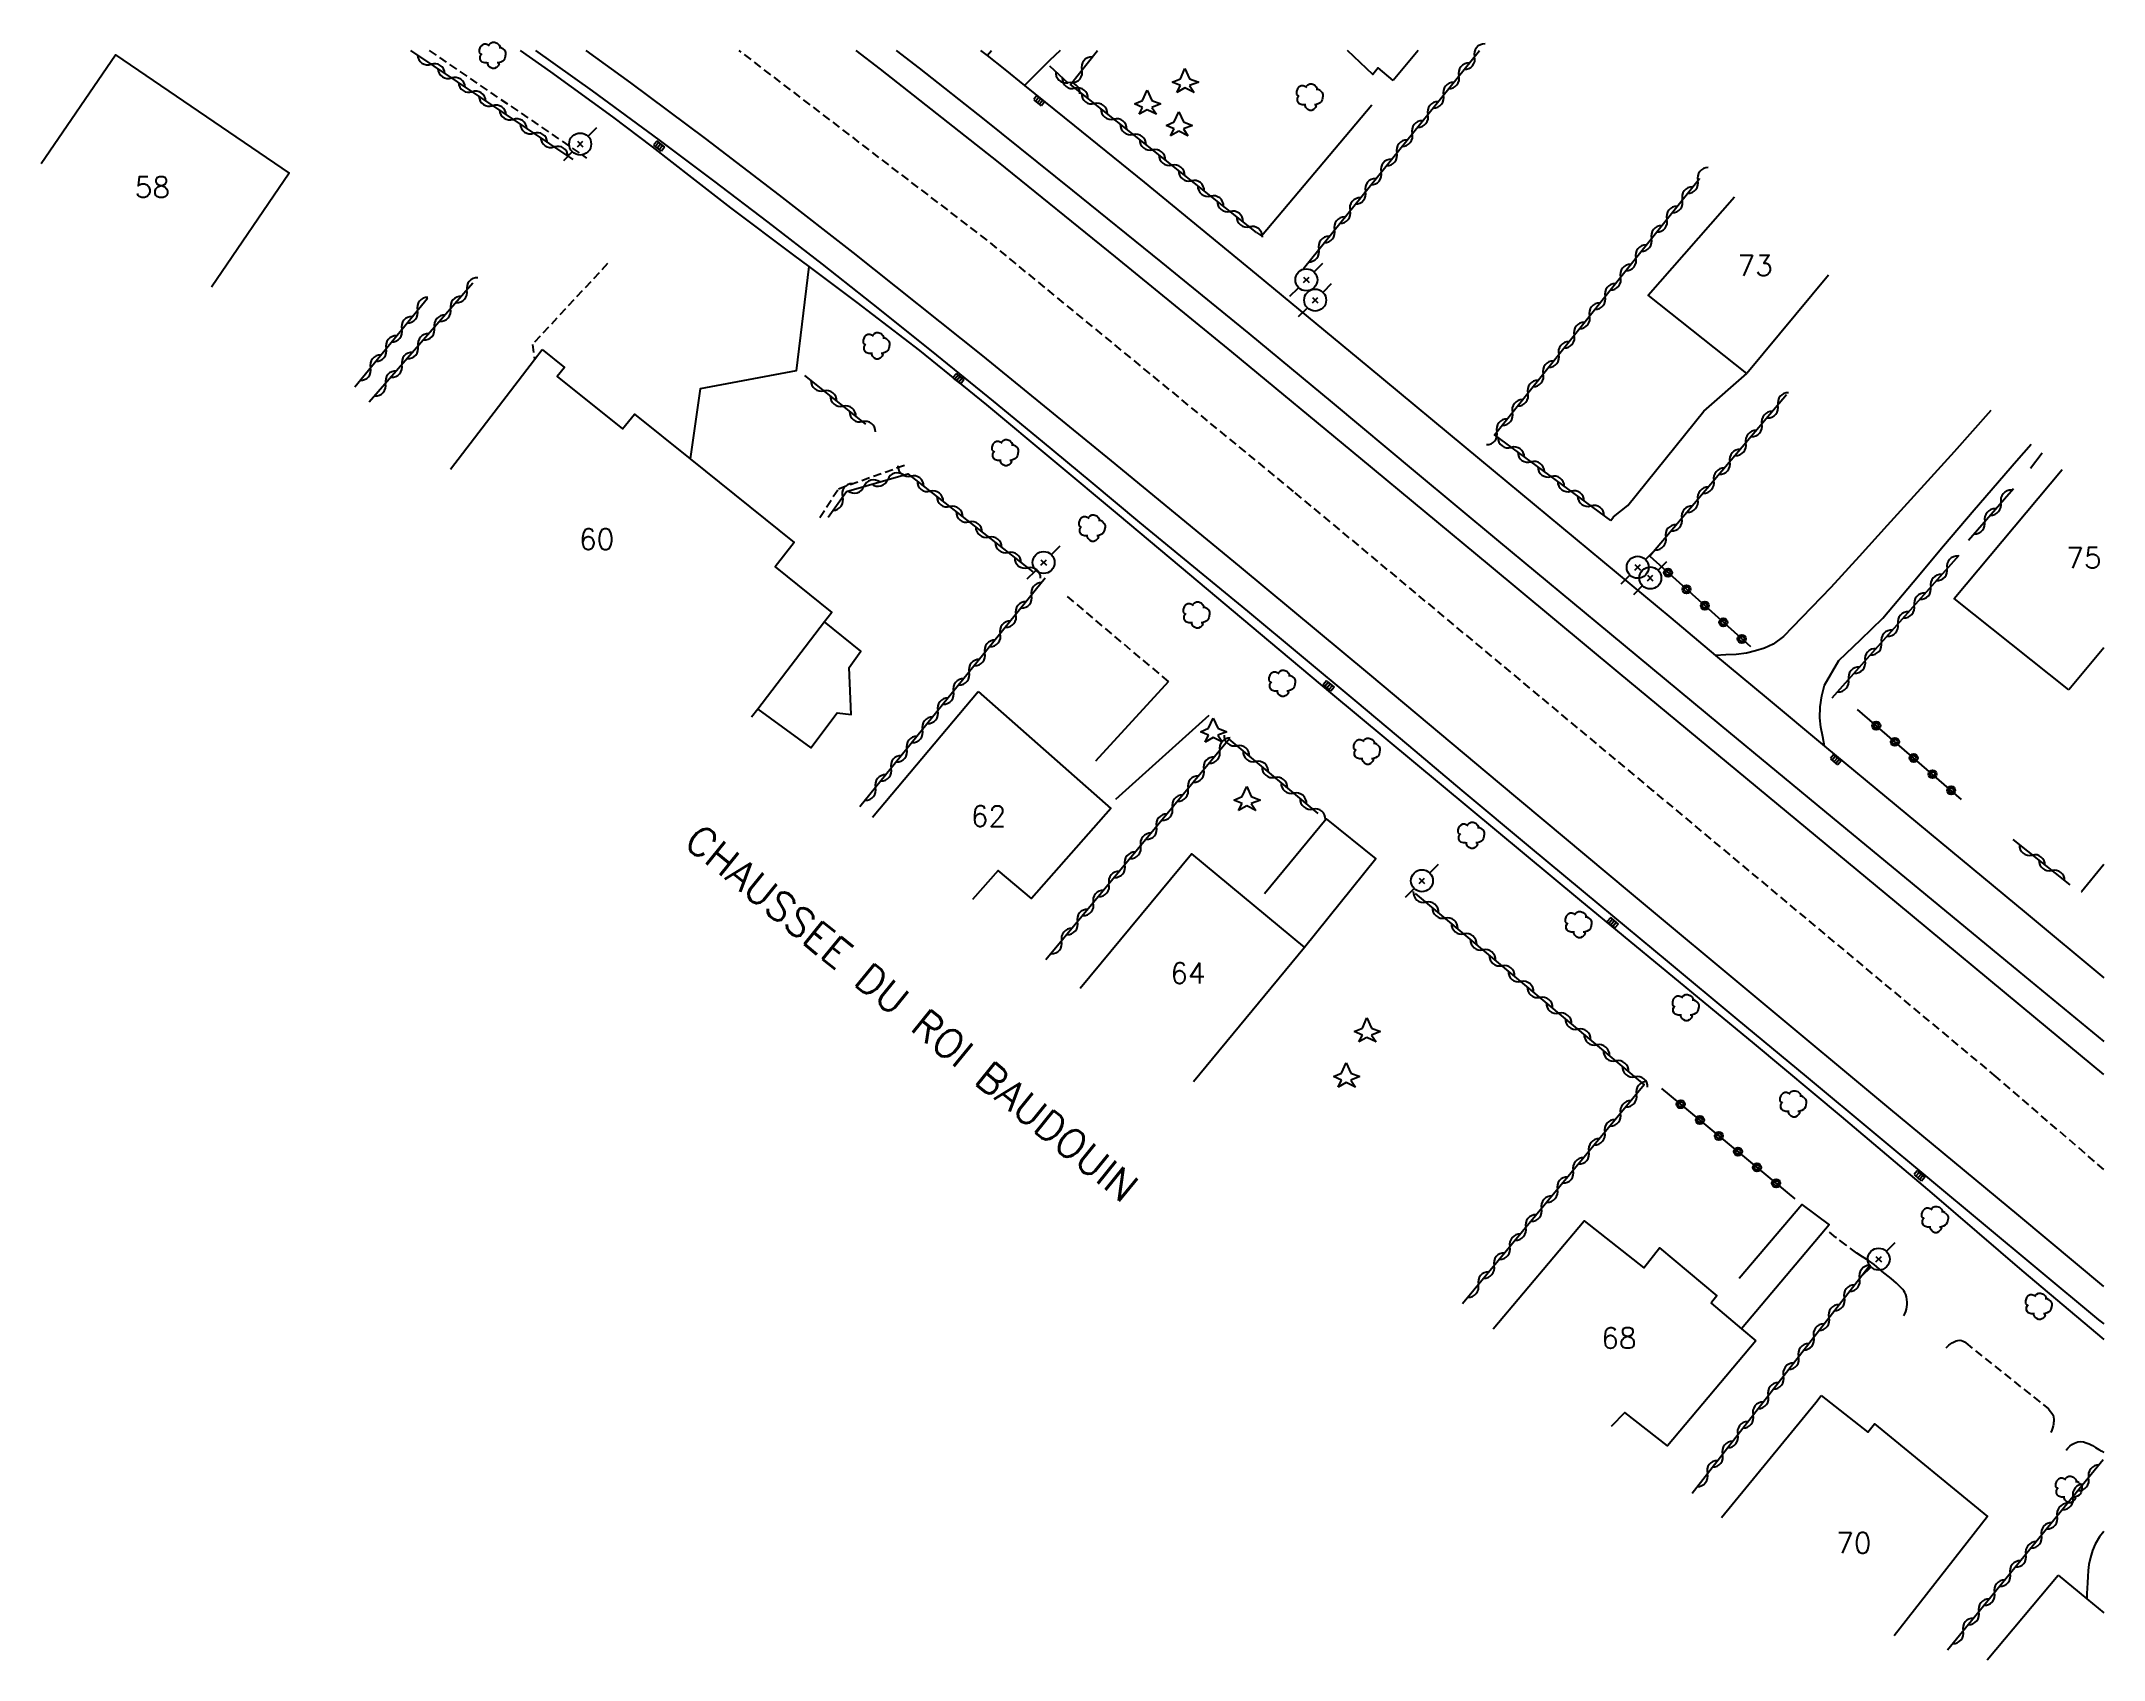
# Model space of a CAD drawing. Header units: millimetres. Extents: x 123007 to 124000, y 125000 to 126001.
# Drawn here: x 123875 to 124000, y 125902.5 to 126000.6 of the extents above; entities that cross this region are included whole.
import ezdxf
from ezdxf.enums import TextEntityAlignment as Align

# ---------------------------------------------------------------- set-up
doc = ezdxf.new("R2010")
doc.units = ezdxf.units.MM
doc.linetypes.add('DASHED', pattern=[0.75, 0.5, -0.25])
doc.layers.get('0').update_dxf_attribs({"linetype": 'CONTINUOUS'})
for name, color, linetype in [('W0001', 6, 'DASHED'), ('W0006', 2, 'CONTINUOUS'), ('W0008', 7, 'CONTINUOUS'), ('W0017', 7, 'CONTINUOUS'), ('W0051', 7, 'CONTINUOUS'), ('W0101', 7, 'CONTINUOUS'), ('W0104', 1, 'CONTINUOUS'), ('W0112', 1, 'DASHED'), ('W0300', 7, 'CONTINUOUS'), ('W0303', 7, 'CONTINUOUS'), ('W0310', 3, 'CONTINUOUS'), ('W0323', 7, 'CONTINUOUS'), ('W0401', 7, 'CONTINUOUS'), ('W0473', 7, 'CONTINUOUS'), ('W0989', 7, 'CONTINUOUS'), ('W0991', 7, 'CONTINUOUS')]:
    doc.layers.add(name, color=color, linetype=linetype)
doc.styles.get("Standard").update_dxf_attribs({"font": 'romans.shx', "width": 0.85})

msp = doc.modelspace()

# ---------------------------------------------------------------- texts
at = {"layer": 'W0989'}
msp.add_text('CHAUSSEE DU ROI BAUDOUIN', height=1.75, rotation=320.7807, dxfattribs=at).set_placement((123913.86, 125951.86))
at = {"layer": 'W0991'}
for s, p in [('58', (123881.72, 125991.71)), ('73', (123978.87, 125986.96)), ('60', (123908.65, 125970.38)), ('75', (123998.8, 125969.26)), ('62', (123932.4, 125953.59)), ('64', (123944.49, 125944.08)), ('68', (123970.61, 125921.97)), ('70', (123984.85, 125909.55))]:
    msp.add_text(s, height=1.25, dxfattribs=at).set_placement(p, align=Align.MIDDLE_CENTER)

# ---------------------------------------------------------------- blocks, each defined once
blk = doc.blocks.new('T303')
for p, q in [((-0.77, 0), (-0.28, 0.21)), ((-0.28, -0.21), (-0.77, 0)), ((-0.28, 0.21), (0, 0.83)), ((0, 0.83), (0.28, 0.21)), ((0.28, 0.21), (0.83, 0)), ((0.83, 0), (0.28, -0.21)), ((-0.49, -0.63), (-0.28, -0.21)), ((0, -0.35), (-0.49, -0.63)), ((0.56, -0.63), (0, -0.35)), ((0.28, -0.21), (0.56, -0.63))]:
    blk.add_line(p, q)
blk = doc.blocks.new('T300')
for p, q in [((-0.8, 0.51), (-0.86, 0.34)), ((-0.86, 0.34), (-0.86, 0.17)), ((-0.86, 0.17), (-0.74, 0.06)), ((-0.69, 0.63), (-0.8, 0.51)), ((-0.8, -0.06), (-0.74, 0.06)), ((-0.74, 0.06), (-0.69, 0.11)), ((-0.57, 0.69), (-0.69, 0.63)), ((-0.46, 0.69), (-0.57, 0.69)), ((-0.29, 0.63), (-0.46, 0.69)), ((-0.29, 0.63), (-0.17, 0.74)), ((-0.23, 0.57), (-0.29, 0.63)), ((-0.17, 0.74), (-0.06, 0.8)), ((-0.06, 0.8), (0.06, 0.8)), ((0.06, 0.8), (0.23, 0.74)), ((0.23, 0.74), (0.34, 0.63)), ((0.34, 0.63), (0.4, 0.51)), ((0.46, 0.46), (0.34, 0.46)), ((0.4, 0.51), (0.4, 0.46)), ((0.57, 0.4), (0.46, 0.46)), ((0.57, 0.4), (0.69, 0.29)), ((0.69, 0.29), (0.74, 0.17)), ((0.74, 0.06), (0.69, -0.17)), ((0.74, 0.17), (0.74, 0.06)), ((-0.8, -0.17), (-0.8, -0.06)), ((-0.8, -0.23), (-0.8, -0.17)), ((-0.74, -0.34), (-0.8, -0.23)), ((-0.69, -0.4), (-0.74, -0.34)), ((-0.51, -0.46), (-0.69, -0.4)), ((-0.4, -0.46), (-0.51, -0.46)), ((-0.4, -0.46), (-0.34, -0.46)), ((-0.34, -0.46), (-0.34, -0.4)), ((-0.34, -0.51), (-0.34, -0.46)), ((-0.29, -0.63), (-0.34, -0.51)), ((-0.17, -0.74), (-0.29, -0.63)), ((-0.06, -0.8), (-0.17, -0.74)), ((0.06, -0.8), (-0.06, -0.8)), ((0.17, -0.74), (0.06, -0.8)), ((0.23, -0.69), (0.17, -0.74)), ((0.29, -0.46), (0.23, -0.46)), ((0.29, -0.63), (0.23, -0.69)), ((0.46, -0.4), (0.29, -0.46)), ((0.34, -0.51), (0.29, -0.63)), ((0.34, -0.51), (0.34, -0.46)), ((0.57, -0.34), (0.46, -0.4)), ((0.63, -0.29), (0.57, -0.34)), ((0.69, -0.17), (0.63, -0.29))]:
    blk.add_line(p, q)
blk = doc.blocks.new('T473')
for p, q in [((-0.166667, 0.166667), (0.166667, -0.166667)), ((-0.166667, -0.166667), (0.166667, 0.166667)), ((0.500001, 0.500001), (1.000002, 1.000002)), ((-1.000002, -1.000002), (-0.500001, -0.500001))]:
    blk.add_line(p, q)
blk.add_ellipse((0, 0), major_axis=(0.471405, 0.471405), ratio=1, start_param=5.4977871438, end_param=11.780972451)
blk = doc.blocks.new('T401')
for p, q in [((-0.3, 0.3), (0, 0.3)), ((-0.3, -0.25), (-0.3, 0.3)), ((-0.3, 0.15), (0, 0.15)), ((-0.3, 0), (0, 0)), ((0, 0.3), (0, -0.25)), ((-0.3, -0.15), (0, -0.15)), ((-0.3, -0.25), (-0.3, -0.3)), ((-0.3, -0.3), (0, -0.3)), ((0, -0.3), (0, -0.25))]:
    blk.add_line(p, q)
blk = doc.blocks.new('t323o')
at = {"color": 0, "linetype": 'Continuous'}
for radius in [0.25, 0.15]:
    blk.add_circle((0, 0), radius, dxfattribs=at)
blk = doc.blocks.new('t310o')
at = {"color": 0, "linetype": 'Continuous'}
for centre, start, end in [((-0.5, 0.38), 216.8699, 323.1304), ((0.5, -0.37), 36.8699, 143.1303)]:
    blk.add_arc(centre, 0.625, start, end, dxfattribs=at)

# ---------------------------------------------------------------- linework, layer by layer
at = {"layer": 'W0001'}
msp.add_lwpolyline([(124000, 125932.18), (123993.48, 125937.8), (123972.71, 125955.12), (123950.89, 125973.28), (123932.31, 125988.51), (123917.28, 126000)], dxfattribs=at)
at = {"layer": 'W0006'}
msp.add_lwpolyline([(123926.81, 126000), (123928.19, 125998.92), (123932.13, 125995.81), (123937.5, 125991.52), (123942.84, 125987.2), (123948.17, 125982.85), (123953.23, 125978.67), (123958.27, 125974.47), (123963.32, 125970.27), (123970.05, 125964.68), (123976.79, 125959.09), (123983.53, 125953.51), (123989.19, 125948.85), (123994.85, 125944.18), (124000, 125939.94)], dxfattribs=at)
at = {"layer": 'W0008'}
for points in [[(123904.02, 126000), (123905.86, 125998.71), (123909.61, 125995.98), (123912.01, 125994.15), (123914.39, 125992.3), (123916.77, 125990.46), (123920.59, 125987.59), (123921.51, 125986.91), (123924.42, 125984.73), (123928.21, 125981.82), (123932.28, 125978.53), (123936.3, 125975.18), (123940.32, 125971.81), (123944.59, 125968.24), (123948.86, 125964.65), (123953.14, 125961.07), (123958.16, 125956.89), (123963.2, 125952.71), (123968.23, 125948.53), (123973.52, 125944.16), (123978.81, 125939.79), (123984.09, 125935.4), (123989.57, 125930.74), (123995.03, 125926.06), (124000, 125921.88)], [(123931.91, 126000), (123932.31, 125999.69), (123933.39, 125998.84), (123934.59, 125997.87), (123937.62, 125995.43), (123941.83, 125992.01), (123948.63, 125986.45), (123955.4, 125980.85), (123962.17, 125975.24), (123967.96, 125970.43), (123973.75, 125965.61), (123976.47, 125963.34), (123979.53, 125960.79), (123983.08, 125957.84), (123987.41, 125954.25), (123995.3, 125947.72), (124000, 125943.8)]]:
    msp.add_lwpolyline(points, dxfattribs=at)
at = {"layer": 'W0017'}
for points in [[(123932.31, 125999.69), (123932.58, 126000)], [(123936.74, 126000), (123936.1, 125999.39), (123934.59, 125997.87)], [(123948.65, 125988.97), (123948.95, 125988.76), (123955.64, 125996.7)], [(123921.51, 125986.91), (123920.75, 125980.58), (123914.92, 125979.5), (123914.32, 125975.25)], [(123970.13, 125971.52), (123970.28, 125971.74), (123971.16, 125972.43), (123975.76, 125978.15), (123978.36, 125980.43)], [(123993.16, 125978.19), (123990.93, 125975.68), (123986.88, 125971.21), (123985.18, 125969.33), (123983.46, 125967.46), (123981.69, 125965.64), (123981.14, 125965.05), (123980.58, 125964.48), (123979.96, 125964.01), (123979.44, 125963.78), (123978.9, 125963.61), (123978.34, 125963.48), (123977.72, 125963.4), (123977.1, 125963.37), (123976.47, 125963.34)], [(123983.08, 125957.84), (123982.97, 125958.41), (123982.86, 125958.98), (123982.8, 125959.55), (123982.82, 125960.22), (123982.92, 125960.89), (123983.07, 125961.53), (123983.95, 125963.02), (123985.28, 125964.3), (123986.6, 125965.6), (123988.45, 125967.78), (123990.29, 125969.98), (123992.14, 125972.17), (123994.71, 125975.13), (123995.61, 125976.15)], [(123943.31, 125961.75), (123938.88, 125956.93)], [(123940.12, 125954.63), (123945.78, 125959.72)], [(123949.13, 125948.91), (123952.87, 125953.43), (123955.87, 125951.02), (123951.55, 125945.63)], [(124000, 125950.66), (123998.66, 125949.01), (123998.65, 125949.02)], [(123977.91, 125925.6), (123981.69, 125930.06), (123983.36, 125928.82), (123983.14, 125928.56), (123978.04, 125922.53)], [(124000, 125910.24), (123999.74, 125909.92), (123999.47, 125909.48), (123999.31, 125909.09), (123999.19, 125908.67), (123999.1, 125908.25), (123999.05, 125907.89), (123999.03, 125907.51), (123999.01, 125907.14), (123998.99, 125906.82), (123998.98, 125906.49), (123998.97, 125906.17)]]:
    msp.add_lwpolyline(points, dxfattribs=at)
at = {"layer": 'W0051'}
for points in [[(123904.94, 126000), (123908.37, 125997.55), (123912.41, 125994.59), (123915.73, 125992.1), (123919.03, 125989.59), (123922.31, 125987.05), (123925.79, 125984.31), (123929.24, 125981.54), (123932.68, 125978.75), (123935.65, 125976.31), (123938.6, 125973.85), (123941.55, 125971.39), (123944.82, 125968.7), (123948.09, 125966.01), (123951.35, 125963.31), (123954.61, 125960.6), (123957.85, 125957.87), (123961.1, 125955.15), (123965.24, 125951.7), (123969.39, 125948.25), (123973.54, 125944.8), (123977.75, 125941.3), (123981.97, 125937.81), (123986.18, 125934.31), (123989.44, 125931.6), (123992.69, 125928.89), (123995.94, 125926.18), (123999.68, 125923.08), (124000, 125922.82)], [(124000, 125925.1), (123994.85, 125929.39), (123986.98, 125935.93), (123979.12, 125942.46), (123971.26, 125949.01), (123963.38, 125955.6), (123955.51, 125962.19), (123947.61, 125968.74), (123939.85, 125975.14), (123932.06, 125981.5), (123924.2, 125987.76), (123919.74, 125991.23), (123915.25, 125994.66), (123910.72, 125998.04), (123908.01, 126000)], [(124000, 125937.93), (123995.88, 125941.36), (123987.45, 125948.35), (123979.01, 125955.34), (123970.57, 125962.32), (123962.77, 125968.8), (123954.97, 125975.28), (123947.14, 125981.73), (123940.09, 125987.49), (123933.01, 125993.22), (123925.85, 125998.86), (123924.38, 126000)]]:
    msp.add_lwpolyline(points, dxfattribs=at)
at = {"layer": 'W0101'}
for points in [[(123874.98, 125993.15), (123879.48, 125999.74), (123890.01, 125992.56), (123885.3, 125985.66)], [(123956.93, 125998.18), (123956.02, 125998.94), (123955.69, 125998.55), (123954.17, 126000)], [(123958.45, 126000), (123956.93, 125998.18)], [(123978.36, 125980.43), (123972.39, 125985.18), (123977.61, 125991.13)], [(123983.32, 125986.38), (123978.36, 125980.43)], [(123899.79, 125974.63), (123904.89, 125981.27), (123905.35, 125981.87)], [(123905.35, 125981.87), (123906.69, 125980.79), (123906.26, 125980.24), (123910.22, 125977.06), (123910.95, 125977.96), (123914.32, 125975.25), (123920.62, 125970.19), (123919.47, 125968.7), (123922.9, 125965.94), (123922.46, 125965.37), (123918.42, 125960.09), (123918.03, 125959.59)], [(123997.88, 125961.26), (123990.93, 125966.79), (123997.48, 125974.6)], [(124000, 125963.79), (123997.88, 125961.26)], [(123925.37, 125953.53), (123931.78, 125961.15)], [(123931.78, 125961.15), (123939.82, 125954.07), (123935, 125948.6), (123932.99, 125950.3), (123931.43, 125948.54)], [(123937.95, 125943.17), (123944.7, 125951.31), (123951.55, 125945.63), (123944.82, 125937.5)], [(123962.99, 125922.52), (123968.51, 125929.07), (123972.12, 125926.23), (123973.07, 125927.44), (123976.54, 125924.52), (123976.22, 125924.12), (123976.2, 125924.09), (123978.04, 125922.53), (123978.92, 125921.79)], [(123978.92, 125921.79), (123973.56, 125915.43), (123970.97, 125917.46), (123970.15, 125916.61)], [(123976.84, 125911.09), (123982.54, 125918.06), (123982.87, 125918.48)], [(123982.87, 125918.48), (123985.7, 125916.27), (123986.1, 125916.77), (123992.96, 125911.16), (123987.29, 125903.92)], [(123992.93, 125902.47), (123997.23, 125907.6)], [(123997.23, 125907.6), (123998.97, 125906.17), (124000, 125905.32)]]:
    msp.add_lwpolyline(points, dxfattribs=at)
at = {"layer": 'W0104'}
msp.add_lwpolyline([(123918.42, 125960.09), (123921.63, 125957.73), (123923.23, 125959.85), (123924.07, 125959.75), (123923.96, 125962.61), (123924.66, 125963.59), (123922.46, 125965.37)], dxfattribs=at)
at = {"layer": 'W0112'}
for points in [[(123898.5, 126000), (123908.04, 125993.48)], [(123909.31, 125987.08), (123904.75, 125982.18), (123904.89, 125981.27)], [(123922.18, 125971.7), (123923.3, 125973.44), (123927.49, 125974.93)], [(123943.31, 125961.75), (123937.1, 125966.99)], [(123987.89, 125923.31), (123987.94, 125923.44), (123988, 125923.58), (123988.05, 125923.71), (123988.07, 125923.85), (123988.08, 125924), (123988.08, 125924.15), (123988.07, 125924.3), (123988.05, 125924.46), (123988.01, 125924.61), (123987.95, 125924.72), (123987.89, 125924.82), (123987.82, 125924.92), (123987.74, 125925), (123987.66, 125925.08), (123987.58, 125925.15), (123987.43, 125925.29), (123987.27, 125925.44), (123987.11, 125925.57), (123986.93, 125925.72), (123986.75, 125925.86), (123986.57, 125926.01), (123986.41, 125926.15), (123986.25, 125926.29), (123986.09, 125926.43), (123985.74, 125926.67), (123985.38, 125926.9), (123985.03, 125927.12), (123984.39, 125927.59), (123983.76, 125928.07), (123983.14, 125928.56)], [(123990.44, 125921.38), (123990.52, 125921.46), (123990.61, 125921.53), (123990.7, 125921.6), (123990.81, 125921.68), (123990.93, 125921.74), (123991.05, 125921.79), (123991.16, 125921.82), (123991.27, 125921.83), (123991.38, 125921.82), (123991.47, 125921.78), (123991.56, 125921.73), (123991.64, 125921.67), (123996.66, 125917.67), (123996.76, 125917.54), (123996.86, 125917.42), (123996.93, 125917.29), (123996.96, 125917.18), (123996.97, 125917.06), (123996.97, 125916.94), (123996.96, 125916.84), (123996.95, 125916.75), (123996.94, 125916.65), (123996.9, 125916.51), (123996.85, 125916.38), (123996.8, 125916.25)], [(123997.72, 125915.18), (123997.83, 125915.29), (123997.94, 125915.41), (123998.07, 125915.51), (123998.23, 125915.6), (123998.42, 125915.67), (123998.6, 125915.7), (123998.77, 125915.68), (123998.94, 125915.62), (123999.11, 125915.55), (123999.31, 125915.46), (123999.51, 125915.34), (123999.71, 125915.22), (123999.88, 125915.11), (124000, 125915.03)]]:
    msp.add_lwpolyline(points, dxfattribs=at)
at = {"layer": 'W0310'}
for points in [[(123897.36, 126000), (123907.2, 125993.39)], [(123948.65, 125988.97), (123937.37, 125997.94), (123939.01, 126000)], [(123951.49, 125986.79), (123962.17, 126000)], [(123936.1, 125999.07), (123937.23, 125998.02)], [(123970.13, 125971.52), (123963.07, 125976.7), (123975.5, 125992.25), (123975.5, 125992.25)], [(123893.99, 125979.61), (123898.39, 125984.99)], [(123901.15, 125985.9), (123894.86, 125978.69)], [(123921.24, 125980.31), (123924.95, 125977.35)], [(123980.78, 125979.13), (123972.48, 125969.35)], [(123995.57, 125974.68), (123996.27, 125975.61)], [(123922.69, 125971.72), (123923.79, 125973.27), (123927.51, 125974.34), (123935.08, 125968.4)], [(123991.81, 125970.32), (123994.52, 125973.45)], [(123983.54, 125960.76), (123991.23, 125969.42)], [(123935.84, 125968.01), (123924.61, 125954.17)], [(123952.38, 125953.76), (123946.98, 125958.26), (123946.98, 125958.26), (123935.87, 125944.88)], [(123997.96, 125949.43), (123994.5, 125952.18)], [(123958.27, 125948.91), (123972.15, 125937.32), (123961.13, 125924.05)], [(123975.06, 125912.56), (123985.85, 125926.41)], [(123999.97, 125914.58), (123990.52, 125903.06)]]:
    msp.add_lwpolyline(points, dxfattribs=at)
at = {"layer": 'W0323'}
for points in [[(123972.48, 125969.35), (123978.58, 125963.87)], [(123991.38, 125954.61), (123985.07, 125960.06)], [(123973.2, 125937.09), (123981.28, 125930.41)]]:
    msp.add_lwpolyline(points, dxfattribs=at)

# ---------------------------------------------------------------- block references
at = {"layer": 'W0300'}
for p in [(123902.39, 125999.7), (123951.93, 125997.17), (123925.66, 125982.1), (123933.46, 125975.62), (123938.73, 125971.05), (123945.06, 125965.78), (123950.25, 125961.64), (123955.39, 125957.53), (123961.71, 125952.43), (123968.22, 125947.02), (123974.71, 125941.99), (123981.23, 125936.16), (123989.82, 125929.15), (123996.11, 125923.89), (123997.94, 125912.79)]:
    msp.add_blockref('T300', p, dxfattribs=at)
at = {"layer": 'W0303'}
for p in [(123944.31, 125998.08), (123942.02, 125996.76), (123943.93, 125995.46), (123946.02, 125958.71), (123948.05, 125954.57), (123955.34, 125940.54), (123954.08, 125937.81)]:
    msp.add_blockref('T303', p, dxfattribs=at)
at = {"layer": 'W0310'}
for p, rotation in [((123898.61, 125999.16), 326.1095861074411), ((123938.07, 125998.83), 51.43091176979332), ((123961.87, 125999.62), 51.03257448916877), ((123899.85, 125998.33), 326.1095861074411), ((123937.2, 125998.04), 317.0312881127909), ((123937.65, 125997.71), 141.5351210517776), ((123960.92, 125998.46), 51.03257448916877), ((123901.1, 125997.49), 326.1095861074411), ((123902.34, 125996.65), 326.1095861074411), ((123938.83, 125996.78), 141.5351210517776), ((123959.98, 125997.29), 51.03257448916877), ((123903.59, 125995.82), 326.1095861074411), ((123940, 125995.85), 141.5351210517776), ((123959.04, 125996.12), 51.03257448916877), ((123904.83, 125994.98), 326.1095861074411), ((123906.08, 125994.15), 326.1095861074411), ((123941.17, 125994.91), 141.5351210517776), ((123942.35, 125993.98), 141.5351210517776), ((123957.15, 125993.79), 51.03257448916877), ((123958.09, 125994.96), 51.03257448916877), ((123943.52, 125993.05), 141.5351210517776), ((123956.21, 125992.63), 51.03257448916877), ((123944.7, 125992.11), 141.5351210517776), ((123955.26, 125991.46), 51.03257448916877), ((123975.4, 125992.12), 51.36131303906822), ((123945.87, 125991.18), 141.5351210517776), ((123947.05, 125990.25), 141.5351210517776), ((123954.32, 125990.29), 51.03257448916877), ((123974.46, 125990.95), 51.36131303906822), ((123948.22, 125989.32), 141.5351210517776), ((123953.38, 125989.13), 51.03257448916877), ((123973.53, 125989.77), 51.36131303906822), ((123952.43, 125987.96), 51.03257448916877), ((123972.59, 125988.6), 51.36131303906822), ((123971.65, 125987.43), 51.36131303906822), ((123900.78, 125985.47), 228.8959036963657), ((123969.78, 125985.09), 51.36131303906822), ((123970.72, 125986.26), 51.36131303906822), ((123897.79, 125984.26), 50.70769140961112), ((123899.79, 125984.34), 228.8959036963657), ((123968.84, 125983.92), 51.36131303906822), ((123896.84, 125983.1), 50.70769140961112), ((123898.81, 125983.21), 228.8959036963657), ((123967.91, 125982.74), 51.36131303906822), ((123895.89, 125981.93), 50.70769140961112), ((123897.82, 125982.08), 228.8959036963657), ((123966.97, 125981.57), 51.36131303906822), ((123894.94, 125980.77), 50.70769140961112), ((123896.84, 125980.95), 228.8959036963657), ((123966.03, 125980.4), 51.36131303906822), ((123895.85, 125979.82), 228.8959036963657), ((123922.41, 125979.37), 321.3930075934475), ((123965.1, 125979.23), 51.36131303906822), ((123923.58, 125978.44), 321.3930075934475), ((123964.16, 125978.06), 51.36131303906822), ((123980.25, 125978.5), 229.6545229926209), ((123924.76, 125977.5), 321.3930075934475), ((123963.22, 125976.89), 51.36131303906822), ((123979.27, 125977.36), 229.6545229926209), ((123964.08, 125975.95), 143.7517911536477), ((123977.33, 125975.07), 229.6545229926209), ((123978.3, 125976.21), 229.6545229926209), ((123927.69, 125974.2), 321.8417694271018), ((123965.29, 125975.07), 143.7517911536477), ((123966.5, 125974.18), 143.7517911536477), ((123976.36, 125973.93), 229.6545229926209), ((123923.56, 125972.94), 54.74618789788477), ((123924.85, 125973.57), 16.0793496579792), ((123926.29, 125973.99), 16.0793496579792), ((123928.87, 125973.28), 321.8417694271018), ((123967.71, 125973.29), 143.7517911536477), ((123975.39, 125972.78), 229.6545229926209), ((123993.77, 125972.59), 49.10724862394449), ((123930.05, 125972.35), 321.8417694271018), ((123931.23, 125971.42), 321.8417694271018), ((123968.92, 125972.4), 143.7517911536477), ((123974.42, 125971.64), 229.6545229926209), ((123992.79, 125971.46), 49.10724862394449), ((123932.41, 125970.5), 321.8417694271018), ((123973.45, 125970.5), 229.6545229926209), ((123933.59, 125969.57), 321.8417694271018), ((123934.77, 125968.64), 321.8417694271018), ((123990.51, 125968.61), 48.40220350313758), ((123935, 125966.98), 230.9475246322403), ((123988.52, 125966.36), 48.40220350313758), ((123989.52, 125967.49), 48.40220350313758), ((123934.06, 125965.82), 230.9475246322403), ((123987.53, 125965.24), 48.40220350313758), ((123933.11, 125964.65), 230.9475246322403), ((123986.53, 125964.12), 48.40220350313758), ((123932.17, 125963.49), 230.9475246322403), ((123985.54, 125963), 48.40220350313758), ((123931.22, 125962.32), 230.9475246322403), ((123984.54, 125961.88), 48.40220350313758), ((123930.28, 125961.16), 230.9475246322403), ((123928.39, 125958.83), 230.9475246322403), ((123929.33, 125959.99), 230.9475246322403), ((123927.44, 125957.66), 230.9475246322403), ((123946.41, 125957.57), 230.3096822203879), ((123947.45, 125957.87), 140.222634386983), ((123926.5, 125956.5), 230.9475246322403), ((123945.45, 125956.42), 230.3096822203879), ((123948.6, 125956.91), 140.222634386983), ((123925.55, 125955.33), 230.9475246322403), ((123944.49, 125955.27), 230.3096822203879), ((123949.75, 125955.95), 140.222634386983), ((123943.54, 125954.11), 230.3096822203879), ((123950.91, 125954.99), 140.222634386983), ((123952.06, 125954.03), 140.222634386983), ((123942.58, 125952.96), 230.3096822203879), ((123941.62, 125951.8), 230.3096822203879), ((123940.66, 125950.65), 230.3096822203879), ((123995.67, 125951.24), 141.5364440456921), ((123996.85, 125950.31), 141.5364440456921), ((123939.7, 125949.49), 230.3096822203879), ((123938.75, 125948.34), 230.3096822203879), ((123958.91, 125948.38), 320.1287060184537), ((123937.79, 125947.19), 230.3096822203879), ((123960.07, 125947.42), 320.1287060184537), ((123961.22, 125946.46), 320.1287060184537), ((123936.83, 125946.03), 230.3096822203879), ((123962.37, 125945.49), 320.1287060184537), ((123963.52, 125944.53), 320.1287060184537), ((123964.67, 125943.57), 320.1287060184537), ((123965.82, 125942.61), 320.1287060184537), ((123966.97, 125941.65), 320.1287060184537), ((123968.12, 125940.69), 320.1287060184537), ((123969.27, 125939.73), 320.1287060184537), ((123970.43, 125938.76), 320.1287060184537), ((123971.58, 125937.8), 320.1287060184537), ((123971.67, 125936.74), 230.286769764595), ((123970.71, 125935.59), 230.286769764595), ((123969.75, 125934.44), 230.286769764595), ((123968.79, 125933.28), 230.286769764595), ((123967.84, 125932.13), 230.286769764595), ((123966.88, 125930.97), 230.286769764595), ((123965.92, 125929.82), 230.286769764595), ((123964.96, 125928.67), 230.286769764595), ((123963.04, 125926.36), 230.286769764595), ((123964, 125927.51), 230.286769764595), ((123962.09, 125925.21), 230.286769764595), ((123985.2, 125925.58), 52.08349292440882), ((123984.28, 125924.4), 52.08349292440882), ((123983.35, 125923.21), 52.08349292440882), ((123982.43, 125922.03), 52.08349292440882), ((123981.51, 125920.85), 52.08349292440882), ((123980.59, 125919.66), 52.08349292440882), ((123979.67, 125918.48), 52.08349292440882), ((123978.75, 125917.3), 52.08349292440882), ((123977.82, 125916.11), 52.08349292440882), ((123976.9, 125914.93), 52.08349292440882), ((123975.98, 125913.75), 52.08349292440882), ((123999.08, 125913.5), 230.6351697929468), ((123998.13, 125912.34), 230.6351697929468), ((123996.23, 125910.02), 230.6351697929468), ((123997.18, 125911.18), 230.6351697929468), ((123995.28, 125908.86), 230.6351697929468), ((123994.32, 125907.7), 230.6351697929468), ((123993.37, 125906.54), 230.6351697929468), ((123992.42, 125905.38), 230.6351697929468), ((123991.47, 125904.22), 230.6351697929468)]:
    msp.add_blockref('t310o', p, dxfattribs=dict(at, rotation=rotation))
at = {"layer": 'W0323'}
for p, rotation in [((123973.59, 125968.35), 318.0620842275288), ((123974.71, 125967.35), 318.0620842275288), ((123975.82, 125966.35), 318.0620842275288), ((123976.94, 125965.34), 318.0620842275288), ((123978.06, 125964.34), 318.0620842275288), ((123986.21, 125959.08), 139.1877531234201), ((123987.34, 125958.1), 139.1877531234201), ((123988.48, 125957.12), 139.1877531234201), ((123989.62, 125956.14), 139.1877531234201), ((123990.75, 125955.16), 139.1877531234201), ((123974.36, 125936.14), 320.3882952774903), ((123975.52, 125935.18), 320.3882952774903), ((123976.67, 125934.22), 320.3882952774903), ((123977.83, 125933.27), 320.3882952774903), ((123978.98, 125932.31), 320.3882952774903), ((123980.14, 125931.35), 320.3882952774903)]:
    msp.add_blockref('t323o', p, dxfattribs=dict(at, rotation=rotation))
at = {"layer": 'W0401'}
for p, rotation in [((123935.38, 125996.84), 231.1310233441909), ((123912.34, 125994.09), 232.1649773807474), ((123930.48, 125979.99), 231.0394031866643), ((123952.92, 125961.37), 230.0496814551728), ((123983.66, 125956.9), 230.322233323813), ((123970.14, 125947.02), 230.4210115195897), ((123988.73, 125931.68), 229.6406487465374)]:
    msp.add_blockref('T401', p, dxfattribs=dict(at, rotation=rotation))
at = {"layer": 'W0473'}
for p in [(123907.65, 125994.33), (123951.67, 125986.1), (123952.2, 125984.87), (123935.74, 125968.97), (123971.75, 125968.68), (123972.51, 125968.03), (123958.67, 125949.68), (123986.36, 125926.75)]:
    msp.add_blockref('T473', p, dxfattribs=at)

msp.set_redraw_order([(e.dxf.handle, doc.entitydb.next_handle()) for e in msp.query("TEXT MTEXT ATTDEF DIMENSION ARC_DIMENSION")])  # texts and dimensions are drawn at this point

doc.saveas('drawing.dxf')
